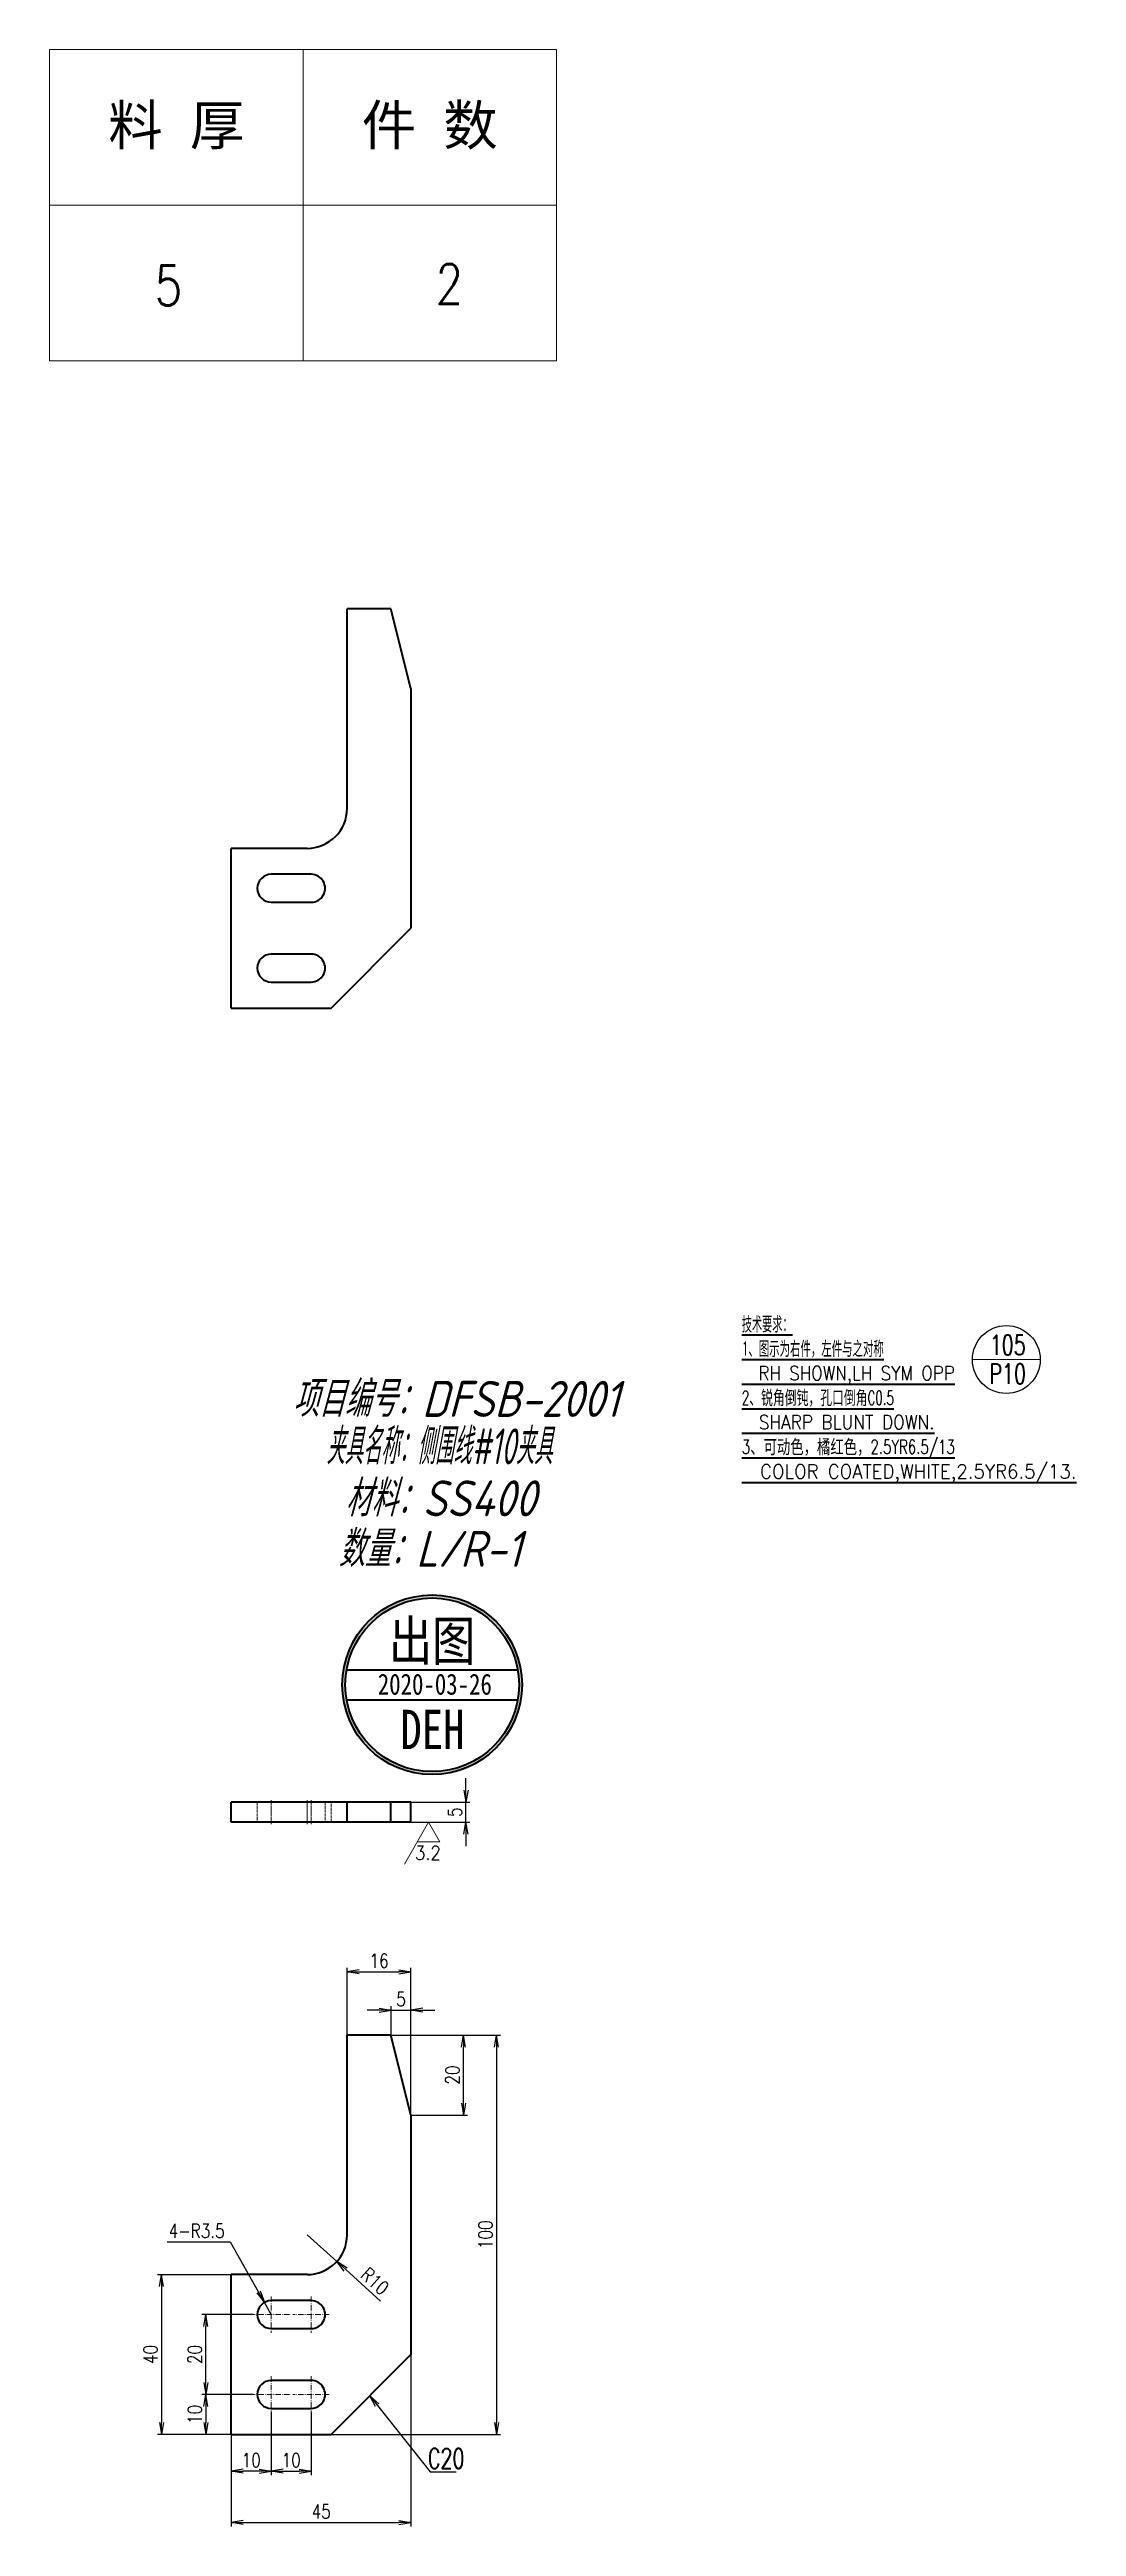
# Model space of a CAD drawing. Header units: millimetres. Extents: x 1333 to 259814012, y -67648877 to 19244933.
# Drawn here: x 43172 to 43430, y -62282 to -61661 of the extents above; entities that cross this region are included whole.
import ezdxf
from ezdxf.enums import TextEntityAlignment as Align

# ---------------------------------------------------------------- set-up
doc = ezdxf.new("R2010")
doc.units = ezdxf.units.MM
doc.header["$LTSCALE"] = 0.5
doc.linetypes.add('DASHDOT', pattern=[18.5, 12, -3, 0.5, -3])
doc.linetypes.add('DASHED', pattern=[15, 12, -3])
doc.layers.add('08', color=1, linetype='Continuous')
doc.layers.add('11', color=3, linetype='Continuous')
for name, color, linetype, lineweight in [('TEXT', 1, 'Continuous', 35), ('印章专用-出图', 1, 'Continuous', 80), ('材质&数量层', 1, 'Continuous', 9), ('标注线', 3, 'Continuous', 18)]:
    doc.layers.add(name, color=color, linetype=linetype, lineweight=lineweight)
doc.styles.add('DIM', font='romans.shx', dxfattribs={"width": 0.8, "bigfont": 'bigfont.shx'})
doc.styles.add('GB', font='gbeitc.shx', dxfattribs={"bigfont": 'gbcbig.shx'})
doc.styles.add('KAI', font='simplex.shx', dxfattribs={"width": 0.8, "bigfont": 'extfont.shx'})
doc.styles.get("Standard").update_dxf_attribs({"font": 'simplex.shx'})
doc.styles.add('国标', font='simfang.ttf', dxfattribs={"width": 0.8})
doc.dimstyles.new('KAI-1', dxfattribs={"dimtxt": 3.5, "dimasz": 3, "dimexe": 1, "dimexo": 0, "dimgap": 1, "dimtad": 1, "dimtoh": 1, "dimdsep": 46, "dimtxsty": 'KAI', "dimblk1": 'OPEN', "dimblk2": 'OPEN', "dimsah": 1, "dimcen": 0, "dimclrd": 7, "dimclre": 7, "dimclrt": 140, "dimaunit": 1, "dimazin": 2, "dimtfac": 0.7, "dimtix": 1, "dimtmove": 0, "dimatfit": 3, "dimldrblk": 'OPEN', "dimfxl": 0, "dimtvp": 1, "dimtolj": 2, "dimarcsym": 0})

msp = doc.modelspace()

# ---------------------------------------------------------------- texts
at = {"color": 3, "lineweight": 13}
for s, width, p, p2 in [('技术要求：', 0.918189, (43345.883, -61982.392), (43358.585, -61982.392)), ('1、图示为右件，左件与之对称', 0.878136, (43345.883, -61988.545), (43381.448, -61988.545)), ('  RH SHOWN,LH SYM OPP', 0.765743, (43345.883, -61994.699), (43399.23, -61994.699)), ('2、锐角倒钝，孔口倒角C0.5', 0.862751, (43345.883, -62000.852), (43383.988, -62000.852)), ('  SHARP BLUNT DOWN.', 0.776399, (43345.883, -62007.005), (43394.15, -62007.005)), ('3、可动色，橘红色，2.5YR6.5/13', 0.853548, (43345.883, -62013.158), (43399.23, -62013.158)), ('  COLOR COATED,WHITE,2.5YR6.5/13.', 0.845351, (43345.883, -62019.312), (43429.714, -62019.312))]:
    msp.add_text(s, height=3.5, dxfattribs=dict(at, width=width)).set_placement(p, p2, align=Align.FIT)
at = {"color": 3, "lineweight": 13, "width": 0.880907}
msp.add_text('3.2', height=3.5, rotation=0.000008, dxfattribs=at).set_placement((43264.005, -62114.873), (43270.465, -62114.873), align=Align.FIT)
at = {"layer": 'TEXT', "linetype": 'Continuous', "lineweight": 9, "width": 0.7}
for s, p in [('105', (43412.494, -61988.398)), ('P10', (43412.494, -61995.605))]:
    msp.add_text(s, height=5, dxfattribs=at).set_placement(p, align=Align.CENTER)
at = {"layer": 'TEXT', "color": 3, "linetype": 'Continuous', "lineweight": 9, "width": 0.7}
msp.add_text('C20', height=5, dxfattribs=at).set_placement((43271.826, -62267.307), align=Align.CENTER)
at = {"layer": '材质&数量层', "style": 'GB'}
for s, p in [('项目编号：DFSB-2001', (43274.283, -61998.904)), ('材料：SS400', (43270.384, -62023.844)), ('数量：L/R-1', (43267.741, -62036.508))]:
    msp.add_text(s, height=9, dxfattribs=at).set_placement(p, align=Align.MIDDLE)
at = {"layer": '材质&数量层', "style": 'GB', "width": 0.7}
msp.add_text('夹具名称：侧围线#10夹具', height=9, dxfattribs=at).set_placement((43270.05, -62010.816), align=Align.MIDDLE)

# ---------------------------------------------------------------- blocks, each defined once
blk = doc.blocks.new('_Open')
at = {"color": 0, "linetype": 'ByBlock', "lineweight": -2}
for p, q in [((-1, 0.17), (0, 0)), ((-1, -0.17), (0, 0)), ((0, 0), (-1, 0))]:
    blk.add_line(p, q, dxfattribs=at)
blk = doc.blocks.new('*D84')
at = {"layer": '08', "color": 7, "lineweight": -2, "transparency": 16777216}
for p, q in [((43218, -62218.79), (43199.52, -62218.79)), ((43200.52, -62221.79), (43200.52, -62255.79)), ((43218, -62258.79), (43199.52, -62258.79))]:
    blk.add_line(p, q, dxfattribs=at)
at = {"layer": 'Defpoints', "color": 0, "transparency": 16777216}
for p in [(43218, -62218.79), (43200.52, -62258.79), (43218, -62258.79)]:
    blk.add_point(p, dxfattribs=at)
at = {"layer": '08', "color": 7, "lineweight": -2, "transparency": 16777216, "xscale": 3, "yscale": 3, "zscale": 3}
for p, rotation in [((43200.52, -62218.79), 90), ((43200.52, -62258.79), 270)]:
    blk.add_blockref('_Open', p, dxfattribs=dict(at, rotation=rotation))
at = {"layer": '08', "color": 140, "transparency": 16777216, "insert": (43197.77, -62238.79), "char_height": 3.5, "attachment_point": 5, "rotation": 90, "style": 'KAI'}
blk.add_mtext('\\A2;40', dxfattribs=at)
blk = doc.blocks.new('*D85')
at = {"layer": '08', "color": 7, "lineweight": -2, "transparency": 16777216}
for p, q in [((43263, -62238.79), (43263, -62281.86)), ((43218, -62258.79), (43218, -62281.86)), ((43221, -62280.86), (43260, -62280.86))]:
    blk.add_line(p, q, dxfattribs=at)
at = {"layer": 'Defpoints', "color": 0, "transparency": 16777216}
for p in [(43263, -62238.79), (43218, -62258.79), (43263, -62280.86)]:
    blk.add_point(p, dxfattribs=at)
at = {"layer": '08', "color": 7, "lineweight": -2, "transparency": 16777216, "xscale": 3, "yscale": 3, "zscale": 3, "rotation": 180}
blk.add_blockref('_Open', (43218, -62280.86), dxfattribs=at)
at = {"layer": '08', "color": 7, "lineweight": -2, "transparency": 16777216, "xscale": 3, "yscale": 3, "zscale": 3}
blk.add_blockref('_Open', (43263, -62280.86), dxfattribs=at)
at = {"layer": '08', "color": 140, "transparency": 16777216, "insert": (43240.5, -62278.11), "char_height": 3.5, "attachment_point": 5, "style": 'KAI'}
blk.add_mtext('\\A2;45', dxfattribs=at)
blk = doc.blocks.new('*D86')
at = {"layer": '08', "color": 7, "lineweight": -2, "transparency": 16777216}
for p, q in [((43258, -62158.79), (43285.45, -62158.79)), ((43284.45, -62161.79), (43284.45, -62255.79)), ((43243, -62258.79), (43285.45, -62258.79))]:
    blk.add_line(p, q, dxfattribs=at)
at = {"layer": 'Defpoints', "color": 0, "transparency": 16777216}
for p in [(43258, -62158.79), (43243, -62258.79), (43284.45, -62258.79)]:
    blk.add_point(p, dxfattribs=at)
at = {"layer": '08', "color": 7, "lineweight": -2, "transparency": 16777216, "xscale": 3, "yscale": 3, "zscale": 3}
for p, rotation in [((43284.45, -62158.79), 90), ((43284.45, -62258.79), 270)]:
    blk.add_blockref('_Open', p, dxfattribs=dict(at, rotation=rotation))
at = {"layer": '08', "color": 140, "transparency": 16777216, "insert": (43281.7, -62208.79), "char_height": 3.5, "attachment_point": 5, "rotation": 90, "style": 'KAI'}
blk.add_mtext('\\A2;100', dxfattribs=at)
blk = doc.blocks.new('*D87')
at = {"layer": '08', "color": 7, "lineweight": -2, "transparency": 16777216}
for p, q in [((43237, -62208.79), (43244.42, -62215.49)), ((43255.4, -62225.41), (43246.65, -62217.5))]:
    blk.add_line(p, q, dxfattribs=at)
at = {"layer": 'Defpoints', "color": 0, "transparency": 16777216}
for p in [(43237, -62208.79), (43244.42, -62215.49)]:
    blk.add_point(p, dxfattribs=at)
at = {"layer": '08', "color": 7, "lineweight": -2, "transparency": 16777216, "xscale": 3, "yscale": 3, "zscale": 3, "rotation": 137.9162082466766}
blk.add_blockref('_Open', (43244.42, -62215.49), dxfattribs=at)
at = {"layer": '08', "color": 140, "transparency": 16777216, "insert": (43253.98, -62220.42), "char_height": 3.5, "attachment_point": 5, "rotation": 317.91621, "style": 'KAI'}
blk.add_mtext('\\A2;R10', dxfattribs=at)
blk = doc.blocks.new('*D88')
at = {"layer": '08', "color": 7, "lineweight": -2, "transparency": 16777216}
for p, q in [((43258, -62158.79), (43277.19, -62158.79)), ((43276.19, -62175.79), (43276.19, -62161.79)), ((43263, -62178.79), (43277.19, -62178.79))]:
    blk.add_line(p, q, dxfattribs=at)
at = {"layer": 'Defpoints', "color": 0, "transparency": 16777216}
for p in [(43258, -62158.79), (43276.19, -62158.79), (43263, -62178.79)]:
    blk.add_point(p, dxfattribs=at)
at = {"layer": '08', "color": 7, "lineweight": -2, "transparency": 16777216, "xscale": 3, "yscale": 3, "zscale": 3}
for p, rotation in [((43276.19, -62158.79), 90), ((43276.19, -62178.79), 270)]:
    blk.add_blockref('_Open', p, dxfattribs=dict(at, rotation=rotation))
at = {"layer": '08', "color": 140, "transparency": 16777216, "insert": (43273.44, -62168.79), "char_height": 3.5, "attachment_point": 5, "rotation": 90, "style": 'KAI'}
blk.add_mtext('\\A2;20', dxfattribs=at)
blk = doc.blocks.new('*D89')
at = {"layer": '08', "color": 7, "lineweight": -2, "transparency": 16777216}
for p, q in [((43255, -62152.56), (43252, -62152.56)), ((43258, -62158.79), (43258, -62151.56)), ((43258, -62152.56), (43263, -62152.56)), ((43263, -62178.79), (43263, -62151.56)), ((43266, -62152.56), (43269, -62152.56))]:
    blk.add_line(p, q, dxfattribs=at)
at = {"layer": 'Defpoints', "color": 0, "transparency": 16777216}
for p in [(43263, -62152.56), (43258, -62158.79), (43263, -62178.79)]:
    blk.add_point(p, dxfattribs=at)
at = {"layer": '08', "color": 7, "lineweight": -2, "transparency": 16777216, "xscale": 3, "yscale": 3, "zscale": 3}
blk.add_blockref('_Open', (43258, -62152.56), dxfattribs=at)
at = {"layer": '08', "color": 7, "lineweight": -2, "transparency": 16777216, "xscale": 3, "yscale": 3, "zscale": 3, "rotation": 180}
blk.add_blockref('_Open', (43263, -62152.56), dxfattribs=at)
at = {"layer": '08', "color": 140, "transparency": 16777216, "insert": (43260.5, -62149.81), "char_height": 3.5, "attachment_point": 5, "style": 'KAI'}
blk.add_mtext('\\A2;5', dxfattribs=at)
blk = doc.blocks.new('*D90')
at = {"layer": '08', "color": 7, "lineweight": -2, "transparency": 16777216}
for p, q in [((43247, -62158.79), (43247, -62141.93)), ((43250, -62142.93), (43260, -62142.93)), ((43263, -62178.79), (43263, -62141.93))]:
    blk.add_line(p, q, dxfattribs=at)
at = {"layer": 'Defpoints', "color": 0, "transparency": 16777216}
for p in [(43263, -62142.93), (43247, -62158.79), (43263, -62178.79)]:
    blk.add_point(p, dxfattribs=at)
at = {"layer": '08', "color": 7, "lineweight": -2, "transparency": 16777216, "xscale": 3, "yscale": 3, "zscale": 3, "rotation": 180}
blk.add_blockref('_Open', (43247, -62142.93), dxfattribs=at)
at = {"layer": '08', "color": 7, "lineweight": -2, "transparency": 16777216, "xscale": 3, "yscale": 3, "zscale": 3}
blk.add_blockref('_Open', (43263, -62142.93), dxfattribs=at)
at = {"layer": '08', "color": 140, "transparency": 16777216, "insert": (43255, -62140.18), "char_height": 3.5, "attachment_point": 5, "style": 'KAI'}
blk.add_mtext('\\A2;16', dxfattribs=at)
blk = doc.blocks.new('*D91')
at = {"layer": '08', "color": 7, "lineweight": -2, "transparency": 16777216}
for p, q in [((43218, -62258.79), (43218, -62269.03)), ((43228, -62253.34), (43228, -62269.03)), ((43225, -62268.03), (43221, -62268.03))]:
    blk.add_line(p, q, dxfattribs=at)
at = {"layer": 'Defpoints', "color": 0, "transparency": 16777216}
for p in [(43218, -62258.79), (43228, -62253.34), (43218, -62268.03)]:
    blk.add_point(p, dxfattribs=at)
at = {"layer": '08', "color": 7, "lineweight": -2, "transparency": 16777216, "xscale": 3, "yscale": 3, "zscale": 3, "rotation": 180}
blk.add_blockref('_Open', (43218, -62268.03), dxfattribs=at)
at = {"layer": '08', "color": 7, "lineweight": -2, "transparency": 16777216, "xscale": 3, "yscale": 3, "zscale": 3}
blk.add_blockref('_Open', (43228, -62268.03), dxfattribs=at)
at = {"layer": '08', "color": 140, "transparency": 16777216, "insert": (43223, -62265.28), "char_height": 3.5, "attachment_point": 5, "style": 'KAI'}
blk.add_mtext('\\A2;10', dxfattribs=at)
blk = doc.blocks.new('*D92')
at = {"layer": '08', "color": 7, "lineweight": -2, "transparency": 16777216}
for p, q in [((43223.45, -62248.79), (43210.61, -62248.79)), ((43211.61, -62251.79), (43211.61, -62255.79)), ((43218, -62258.79), (43210.61, -62258.79))]:
    blk.add_line(p, q, dxfattribs=at)
at = {"layer": 'Defpoints', "color": 0, "transparency": 16777216}
for p in [(43223.45, -62248.79), (43211.61, -62258.79), (43218, -62258.79)]:
    blk.add_point(p, dxfattribs=at)
at = {"layer": '08', "color": 7, "lineweight": -2, "transparency": 16777216, "xscale": 3, "yscale": 3, "zscale": 3}
for p, rotation in [((43211.61, -62248.79), 90), ((43211.61, -62258.79), 270)]:
    blk.add_blockref('_Open', p, dxfattribs=dict(at, rotation=rotation))
at = {"layer": '08', "color": 140, "transparency": 16777216, "insert": (43208.86, -62253.79), "char_height": 3.5, "attachment_point": 5, "rotation": 90, "style": 'KAI'}
blk.add_mtext('\\A2;10', dxfattribs=at)
blk = doc.blocks.new('*D93')
at = {"layer": '08', "color": 7, "lineweight": -2, "transparency": 16777216}
for p, q in [((43228, -62253.34), (43228, -62269.03)), ((43238, -62253.34), (43238, -62269.03)), ((43231, -62268.03), (43235, -62268.03))]:
    blk.add_line(p, q, dxfattribs=at)
at = {"layer": 'Defpoints', "color": 0, "transparency": 16777216}
for p in [(43228, -62253.34), (43238, -62253.34), (43238, -62268.03)]:
    blk.add_point(p, dxfattribs=at)
at = {"layer": '08', "color": 7, "lineweight": -2, "transparency": 16777216, "xscale": 3, "yscale": 3, "zscale": 3, "rotation": 180}
blk.add_blockref('_Open', (43228, -62268.03), dxfattribs=at)
at = {"layer": '08', "color": 7, "lineweight": -2, "transparency": 16777216, "xscale": 3, "yscale": 3, "zscale": 3}
blk.add_blockref('_Open', (43238, -62268.03), dxfattribs=at)
at = {"layer": '08', "color": 140, "transparency": 16777216, "insert": (43233, -62265.28), "char_height": 3.5, "attachment_point": 5, "style": 'KAI'}
blk.add_mtext('\\A2;10', dxfattribs=at)
blk = doc.blocks.new('*D94')
at = {"layer": '08', "color": 7, "lineweight": -2, "transparency": 16777216}
for p, q in [((43223.45, -62228.79), (43210.61, -62228.79)), ((43211.61, -62245.79), (43211.61, -62231.79)), ((43223.45, -62248.79), (43210.61, -62248.79))]:
    blk.add_line(p, q, dxfattribs=at)
at = {"layer": 'Defpoints', "color": 0, "transparency": 16777216}
for p in [(43211.61, -62228.79), (43223.45, -62228.79), (43223.45, -62248.79)]:
    blk.add_point(p, dxfattribs=at)
at = {"layer": '08', "color": 7, "lineweight": -2, "transparency": 16777216, "xscale": 3, "yscale": 3, "zscale": 3}
for p, rotation in [((43211.61, -62228.79), 90), ((43211.61, -62248.79), 270)]:
    blk.add_blockref('_Open', p, dxfattribs=dict(at, rotation=rotation))
at = {"layer": '08', "color": 140, "transparency": 16777216, "insert": (43208.86, -62238.79), "char_height": 3.5, "attachment_point": 5, "rotation": 90, "style": 'KAI'}
blk.add_mtext('\\A2;20', dxfattribs=at)
blk = doc.blocks.new('*D95')
at = {"layer": '08', "color": 7, "lineweight": -2, "transparency": 16777216}
for p, q in [((43201.91, -62210.55), (43217.71, -62210.55)), ((43217.71, -62210.55), (43224.8, -62223.13)), ((43228, -62228.79), (43226.28, -62225.74))]:
    blk.add_line(p, q, dxfattribs=at)
at = {"layer": 'Defpoints', "color": 0, "transparency": 16777216}
for p in [(43226.28, -62225.74), (43228, -62228.79)]:
    blk.add_point(p, dxfattribs=at)
at = {"layer": '08', "color": 7, "lineweight": -2, "transparency": 16777216, "xscale": 3, "yscale": 3, "zscale": 3, "rotation": 299.4321924083443}
blk.add_blockref('_Open', (43226.28, -62225.74), dxfattribs=at)
at = {"layer": '08', "color": 140, "transparency": 16777216, "insert": (43209.31, -62207.8), "char_height": 3.5, "attachment_point": 5, "style": 'KAI'}
blk.add_mtext('\\A2;4-R3.5', dxfattribs=at)
blk = doc.blocks.new('*D96')
at = {"layer": '08', "color": 7, "lineweight": -2, "transparency": 16777216}
for p, q in [((43276.78, -62097.42), (43276.78, -62094.42)), ((43263, -62100.42), (43277.78, -62100.42)), ((43276.78, -62105.42), (43276.78, -62100.42)), ((43263, -62105.42), (43277.78, -62105.42)), ((43276.78, -62108.42), (43276.78, -62111.42))]:
    blk.add_line(p, q, dxfattribs=at)
at = {"layer": 'Defpoints', "color": 0, "transparency": 16777216}
for p in [(43263, -62100.42), (43276.78, -62100.42), (43263, -62105.42)]:
    blk.add_point(p, dxfattribs=at)
at = {"layer": '08', "color": 7, "lineweight": -2, "transparency": 16777216, "xscale": 3, "yscale": 3, "zscale": 3}
for p, rotation in [((43276.78, -62100.42), 270), ((43276.78, -62105.42), 90)]:
    blk.add_blockref('_Open', p, dxfattribs=dict(at, rotation=rotation))
at = {"layer": '08', "color": 140, "transparency": 16777216, "insert": (43274.03, -62102.92), "char_height": 3.5, "attachment_point": 5, "rotation": 90, "style": 'KAI'}
blk.add_mtext('\\A2;5', dxfattribs=at)
blk = doc.blocks.new('ccd2')
at = {"color": 3, "lineweight": 13, "ltscale": 0.303109}
blk.add_line((53697.91, -20368.76), (53691.85, -20379.26), dxfattribs=at)
at = {"color": 3, "lineweight": 13, "ltscale": 0.141451}
for p, q in [((53697.91, -20368.76), (53700.74, -20373.66)), ((53700.74, -20373.66), (53695.08, -20373.66))]:
    blk.add_line(p, q, dxfattribs=at)
blk = doc.blocks.new('出图章')
at = {"layer": '印章专用-出图'}
h = blk.add_hatch(color=256, dxfattribs=at)
h.paths.add_polyline_path([(-15, 0, 1), (15, 0, 1)])
h.paths.add_polyline_path([(14.5, 0, -1), (-14.5, 0, -1)], flags=16)
h.paths.add_polyline_path([(-7.31, -12.35), (7.41, -12.35), (7.41, -2.73), (-7.31, -2.73)], flags=8)
at = {"layer": '印章专用-出图', "lineweight": 35}
for p, q in [((-14.28, 2.5), (14.28, 2.5)), ((-14.28, -2.5), (14.28, -2.5))]:
    blk.add_line(p, q, dxfattribs=at)
for radius in [15, 14.5]:
    blk.add_circle((0, 0), radius, dxfattribs=at)
at = {"layer": '印章专用-出图', "color": 4, "style": '国标', "width": 0.8}
blk.add_text('DEH', height=6.562, dxfattribs=at).set_placement((0.05, -10.74), align=Align.CENTER)
at = {"layer": '印章专用-出图', "color": 3, "style": '国标', "width": 0.8}
blk.add_attdef('出图', text='', height=6.6, dxfattribs=at).set_placement((0, 7.35), align=Align.MIDDLE_CENTER)
at = {"layer": '印章专用-出图', "color": 2, "style": '国标', "width": 0.8}
blk.add_attdef('XXXX.XX.XX', text='', height=3.5, dxfattribs=at).set_placement((0.45, 0.1), align=Align.MIDDLE_CENTER)
blk = doc.blocks.new('YZ-CT')
at = {"layer": '印章专用-出图'}
blk.add_blockref('出图章', (0.63, 0), dxfattribs=at).add_auto_attribs({'出图': '出图', 'XXXX.XX.XX': '2020-03-26'})
blk = doc.blocks.new('*T123')
at = {"color": 0, "linetype": 'ByBlock', "lineweight": -2, "transparency": 16777216}
for p, q in [((0, 0), (127, 0)), ((0, 0), (0, -78)), ((63.5, 0), (63.5, -78)), ((127, 0), (127, -78)), ((0, -39), (127, -39)), ((0, -78), (127, -78))]:
    blk.add_line(p, q, dxfattribs=at)
at = {"color": 0, "transparency": 16777216, "char_height": 10, "width": 60.5, "attachment_point": 5}
for s, insert in [('{\\fSimSun|b0|i0|c134|p2;料 厚}', (31.75, -19.5)), ('{\\fSimSun|b0|i0|c134|p2;件 数}', (95.25, -19.5))]:
    blk.add_mtext(s, dxfattribs=dict(at, insert=insert))
blk = doc.blocks.new('拆图参数')
blk.add_blockref('*T123', (-63.5, 78))
at = {"style": 'DIM', "width": 0.8}
blk.add_attdef('6', text='', height=10, dxfattribs=at).set_placement((-37.13, 18.91), align=Align.MIDDLE_LEFT)
blk.add_attdef('1', text='', height=10, dxfattribs=at).set_placement((36.65, 19.27), align=Align.MIDDLE_CENTER)

# ---------------------------------------------------------------- dimensions: what is measured, and where the dimension line sits
at = {"layer": '08', "color": 2}
for base, p1, p2, picture, middle in [((43276.779, -62100.423), (43262.998, -62105.423), (43262.998, -62100.423), '*D96', (43274.029, -62102.923)), ((43284.454, -62258.786), (43257.998, -62158.786), (43242.998, -62258.786), '*D86', (43281.704, -62208.786)), ((43276.186, -62158.786), (43262.998, -62178.786), (43257.998, -62158.786), '*D88', (43273.436, -62168.786)), ((43200.522, -62258.786), (43217.998, -62218.786), (43217.998, -62258.786), '*D84', (43197.772, -62238.786)), ((43211.606, -62228.786), (43223.449, -62248.786), (43223.449, -62228.786), '*D94', (43208.856, -62238.786)), ((43211.606, -62258.786), (43223.449, -62248.786), (43217.998, -62258.786), '*D92', (43208.856, -62253.786))]:
    dim = msp.add_linear_dim(base=base, p1=p1, p2=p2, angle=90, dimstyle='KAI-1', dxfattribs=at)
    dim.commit()
    dim.dimension.update_dxf_attribs({"geometry": picture, "text_midpoint": middle})
for base, p1, p2, picture, middle in [((43262.998, -62142.93), (43246.998, -62158.786), (43262.998, -62178.786), '*D90', (43254.998, -62140.18)), ((43262.998, -62152.558), (43257.998, -62158.786), (43262.998, -62178.786), '*D89', (43260.498, -62149.808)), ((43262.998, -62280.863), (43217.998, -62258.786), (43262.998, -62238.786), '*D85', (43240.498, -62278.113)), ((43217.998, -62268.029), (43227.998, -62253.336), (43217.998, -62258.786), '*D91', (43222.998, -62265.279)), ((43237.998, -62268.029), (43227.998, -62253.336), (43237.998, -62253.336), '*D93', (43232.998, -62265.279))]:
    dim = msp.add_linear_dim(base=base, p1=p1, p2=p2, dimstyle='KAI-1', dxfattribs=at)
    dim.commit()
    dim.dimension.update_dxf_attribs({"geometry": picture, "text_midpoint": middle})
dim = msp.add_radius_dim(center=(43227.998, -62228.786), mpoint=(43226.279, -62225.738), dimstyle='KAI-1', override={"dimgap": 1, "dimdec": 2, "dimzin": 8, "dimpost": '4-R<>', "dimtol": 0, "dimlim": 0, "dimtp": 0, "dimtm": 0, "dimtfac": 1}, dxfattribs=at)
dim.commit()
dim.dimension.update_dxf_attribs({"geometry": '*D95', "text_midpoint": (43209.307, -62210.545), "dimtype": 164})
dim = msp.add_radius_dim(center=(43236.998, -62208.786), mpoint=(43244.42, -62215.488), dimstyle='KAI-1', dxfattribs=at)
dim.commit()
dim.dimension.update_dxf_attribs({"geometry": '*D87', "text_midpoint": (43253.982, -62220.418)})

# ---------------------------------------------------------------- linework, layer by layer
at = {"color": 7, "lineweight": 35, "ltscale": 0.275}
for p, q in [((43257.998, -61801.483), (43246.998, -61801.483)), ((43257.998, -62100.423), (43246.998, -62100.423)), ((43257.998, -62105.423), (43246.998, -62105.423)), ((43257.998, -62158.786), (43246.998, -62158.786))]:
    msp.add_line(p, q, dxfattribs=at)
at = {"color": 7, "lineweight": 35}
for p, q in [((43246.998, -61851.483), (43246.998, -61801.483)), ((43262.998, -61821.483), (43257.998, -61801.483)), ((43262.998, -61821.483), (43262.998, -61881.483)), ((43217.998, -61901.483), (43217.998, -61861.483)), ((43242.998, -61901.483), (43262.998, -61881.483)), ((43217.998, -61901.483), (43242.998, -61901.483)), ((43246.998, -62208.786), (43246.998, -62158.786)), ((43262.998, -62178.786), (43257.998, -62158.786)), ((43262.998, -62178.786), (43262.998, -62238.786)), ((43217.998, -62258.786), (43217.998, -62218.786)), ((43242.998, -62258.786), (43262.998, -62238.786)), ((43217.998, -62258.786), (43242.998, -62258.786))]:
    msp.add_line(p, q, dxfattribs=at)
at = {"color": 7, "lineweight": 35, "ltscale": 0.475}
for p, q in [((43236.998, -61861.483), (43217.998, -61861.483)), ((43236.998, -62100.423), (43217.998, -62100.423)), ((43236.998, -62105.423), (43217.998, -62105.423)), ((43236.998, -62218.786), (43217.998, -62218.786))]:
    msp.add_line(p, q, dxfattribs=at)
at = {"color": 7, "lineweight": 35, "ltscale": 0.25}
for p, q in [((43237.998, -61867.983), (43227.998, -61867.983)), ((43227.998, -61874.983), (43237.998, -61874.983)), ((43237.998, -61887.983), (43227.998, -61887.983)), ((43227.998, -61894.983), (43237.998, -61894.983)), ((43246.998, -62100.423), (43236.998, -62100.423)), ((43246.998, -62105.423), (43236.998, -62105.423)), ((43237.998, -62225.286), (43227.998, -62225.286)), ((43227.998, -62232.286), (43237.998, -62232.286)), ((43237.998, -62245.286), (43227.998, -62245.286)), ((43227.998, -62252.286), (43237.998, -62252.286))]:
    msp.add_line(p, q, dxfattribs=at)
at = {"color": 3, "lineweight": 35, "ltscale": 0.31754}
msp.add_line((43345.883, -61983.392), (43358.585, -61983.392), dxfattribs=at)
at = {"color": 3, "lineweight": 35}
for p, q in [((43345.883, -61989.545), (43381.448, -61989.545)), ((43345.883, -61995.699), (43399.23, -61995.699)), ((43345.883, -62001.852), (43383.988, -62001.852)), ((43345.883, -62008.005), (43394.15, -62008.005)), ((43345.883, -62014.158), (43399.23, -62014.158)), ((43345.883, -62020.312), (43429.714, -62020.312))]:
    msp.add_line(p, q, dxfattribs=at)
at = {"color": 7, "lineweight": 35, "ltscale": 0.125}
for p, q in [((43217.998, -62105.423), (43217.998, -62100.423)), ((43246.998, -62105.423), (43246.998, -62100.423)), ((43262.998, -62100.423), (43257.998, -62100.423)), ((43257.998, -62105.423), (43257.998, -62100.423)), ((43262.998, -62105.423), (43262.998, -62100.423)), ((43262.998, -62105.423), (43257.998, -62105.423))]:
    msp.add_line(p, q, dxfattribs=at)
at = {"color": 2, "linetype": 'DASHED', "lineweight": 13, "ltscale": 0.125}
for p, q in [((43224.498, -62100.423), (43224.498, -62105.423)), ((43224.498, -62100.423), (43224.498, -62105.423)), ((43227.998, -62100.423), (43227.998, -62105.423)), ((43227.998, -62100.423), (43227.998, -62105.423)), ((43227.998, -62100.423), (43227.998, -62105.423)), ((43227.998, -62100.423), (43227.998, -62105.423)), ((43237.998, -62100.423), (43237.998, -62105.423)), ((43237.998, -62100.423), (43237.998, -62105.423)), ((43237.998, -62100.423), (43237.998, -62105.423)), ((43237.998, -62100.423), (43237.998, -62105.423)), ((43241.498, -62100.423), (43241.498, -62105.423)), ((43241.498, -62100.423), (43241.498, -62105.423)), ((43242.998, -62105.423), (43242.998, -62100.423))]:
    msp.add_line(p, q, dxfattribs=at)
at = {"color": 1, "linetype": 'DASHDOT', "lineweight": 13, "ltscale": 0.150015}
for p, q in [((43227.998, -62099.923), (43227.998, -62105.924)), ((43237.998, -62099.923), (43237.998, -62105.924))]:
    msp.add_line(p, q, dxfattribs=at)
at = {"color": 1, "linetype": 'DASHDOT', "lineweight": 13, "ltscale": 0.15}
msp.add_line((43236.998, -62105.923), (43236.998, -62099.923), dxfattribs=at)
at = {"color": 7, "lineweight": 13, "ltscale": 0.125}
msp.add_line((43236.998, -62105.423), (43236.998, -62100.423), dxfattribs=at)
at = {"color": 1, "linetype": 'DASHDOT', "lineweight": 13, "ltscale": 0.227499}
for p, q in [((43227.998, -62224.236), (43227.998, -62233.336)), ((43237.998, -62224.236), (43237.998, -62233.336)), ((43232.549, -62228.786), (43223.449, -62228.786)), ((43242.549, -62228.786), (43233.449, -62228.786)), ((43227.998, -62244.236), (43227.998, -62253.336)), ((43237.998, -62244.236), (43237.998, -62253.336)), ((43232.549, -62248.786), (43223.449, -62248.786)), ((43242.549, -62248.786), (43233.449, -62248.786))]:
    msp.add_line(p, q, dxfattribs=at)
at = {"color": 7, "lineweight": 35}
for centre, radius, start, end in [((43236.998, -61851.483), 10, 269.999997, 0), ((43227.998, -61871.483), 3.5, 90.000003, 269.999997), ((43237.998, -61871.483), 3.5, 269.999997, 90.000003), ((43227.998, -61891.483), 3.5, 90.000003, 269.999997), ((43237.998, -61891.483), 3.5, 269.999997, 90.000003), ((43236.998, -62208.786), 10, 269.999997, 0), ((43227.998, -62228.786), 3.5, 90.000003, 269.999997), ((43237.998, -62228.786), 3.5, 269.999997, 90.000003), ((43227.998, -62248.786), 3.5, 90.000003, 269.999997), ((43237.998, -62248.786), 3.5, 269.999997, 90.000003)]:
    msp.add_arc(centre, radius, start, end, dxfattribs=at)
at = {"layer": '08', "color": 3}
msp.add_circle((43412.132, -61989.545), 8.5, dxfattribs=at)
at = {"layer": '11', "lineweight": 9}
msp.add_line((43403.632, -61989.545), (43420.632, -61989.545), dxfattribs=at)

# ---------------------------------------------------------------- block references
at = {"layer": '08', "color": 3}
msp.add_blockref('ccd2', (-10430.475, -41736.664), dxfattribs=at)
at = {"layer": '印章专用-出图', "xscale": 1.500625000015134, "yscale": 1.500625000000582, "zscale": 1.500624999999999}
msp.add_blockref('YZ-CT', (43267.363, -62071.019), dxfattribs=at)
at = {"layer": '标注线'}
msp.add_blockref('拆图参数', (43235.96, -61739.38), dxfattribs=at).add_auto_attribs({'1': '2', '6': '5'})

msp.set_redraw_order([(e.dxf.handle, doc.entitydb.next_handle()) for e in msp.query("TEXT MTEXT ATTDEF DIMENSION ARC_DIMENSION")])  # texts and dimensions are drawn at this point

# ---------------------------------------------------------------- leaders
at = {"layer": '08', "color": 2}
msp.add_leader([(43252.672, -62249.112), (43267.824, -62268.158), (43274.301, -62268.158)], dimstyle='KAI-1', override={"dimgap": 1, "dimtad": 0}, dxfattribs=at)

doc.saveas('drawing.dxf')
